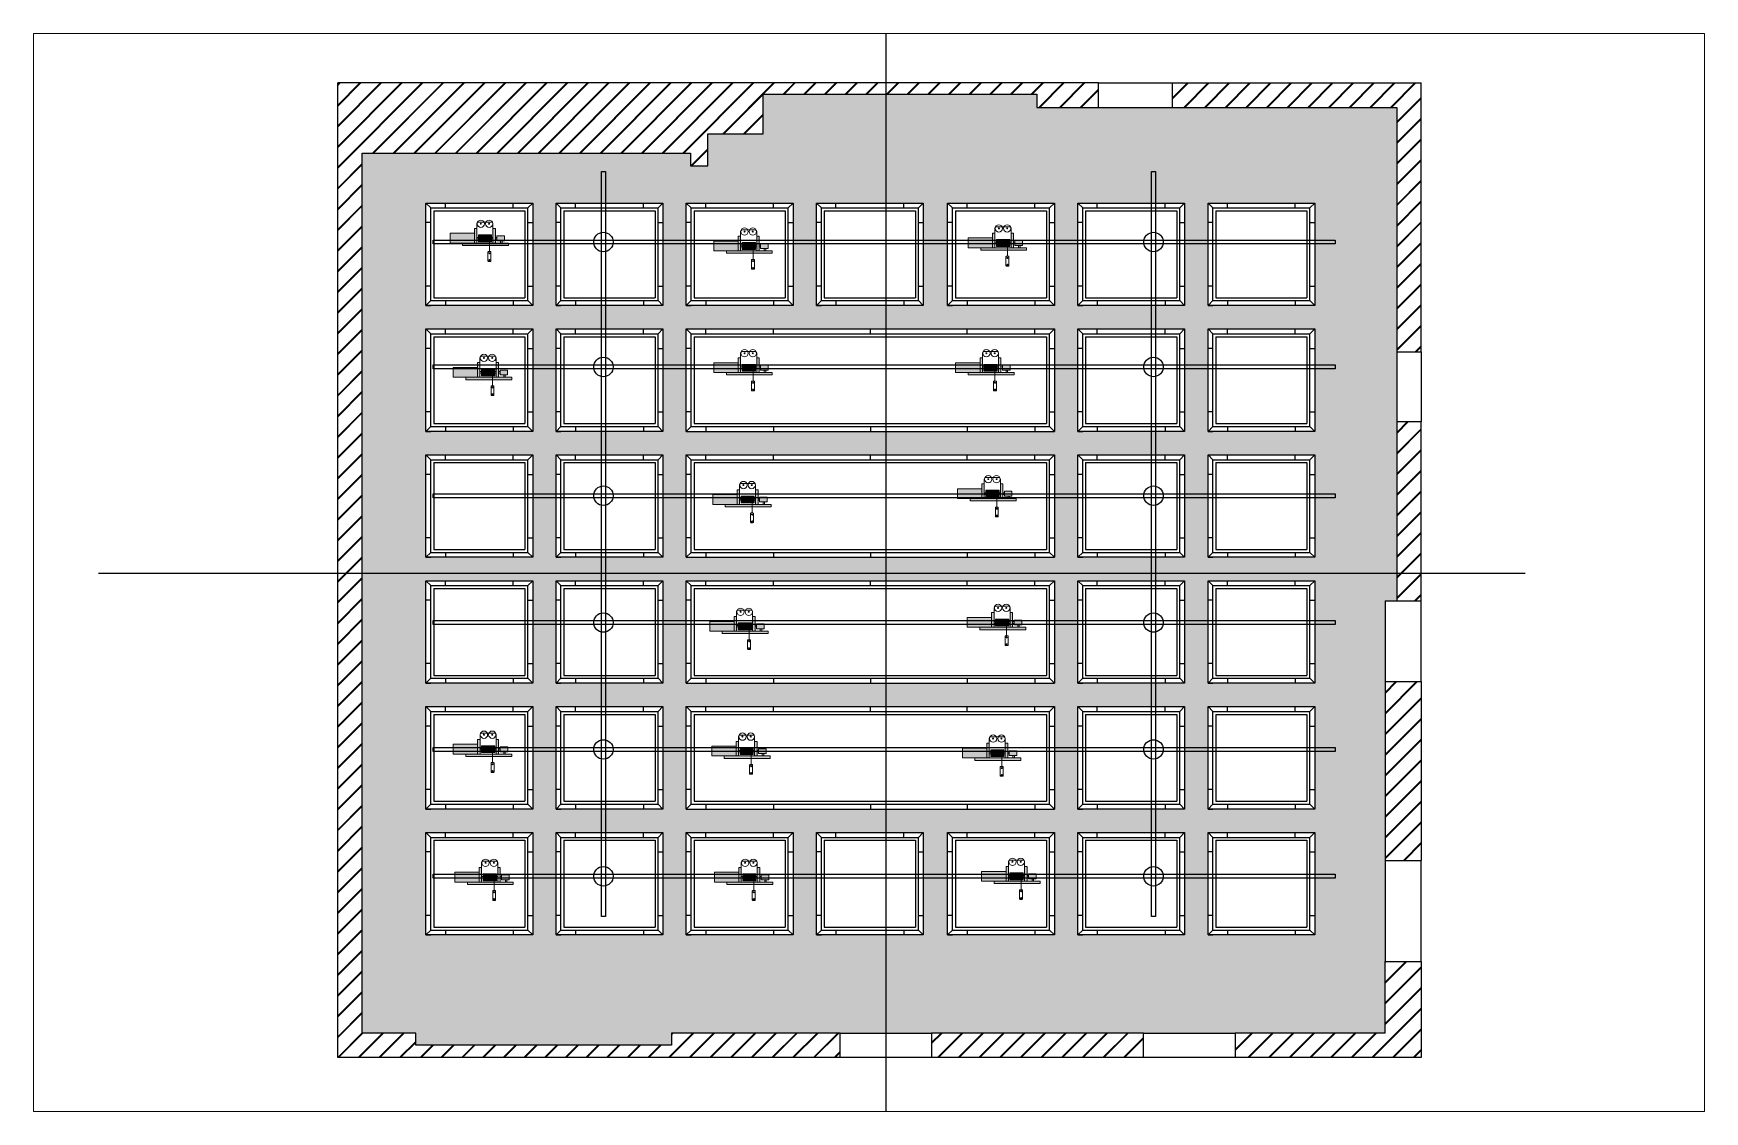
# Paper-space layout 'Колосники1' of a CAD drawing. Header units: millimetres. Extents: x -2 to 411, y -3 to 263.
# The model-space entities are those that its viewports show. They can reach past a viewport. Long polylines and large blocks are cut down to what shows.
import ezdxf

# ---------------------------------------------------------------- set-up
doc = ezdxf.new("R2010")
doc.units = ezdxf.units.MM
doc.linetypes.add('ACAD_ISO03W100', pattern=[30, 12, -18])
for name, color, linetype in [('Декорации', 10, 'Continuous'), ('Колосники', 7, 'Continuous'), ('Моторы', 7, 'Continuous'), ('Номера плунжеров', 7, 'Continuous'), ('Оси', 7, 'Continuous'), ('План планшет1', 7, 'Continuous'), ('Продольный разрез', 7, 'Continuous')]:
    doc.layers.add(name, color=color, linetype=linetype)
pattern_1 = [(45, (17218.26, 43263.6), (-212.132, 212.132), []), (45, (17228.26, 43263.6), (-212.132, 212.132), []), (45, (17238.26, 43263.6), (-212.132, 212.132), [])]

# ---------------------------------------------------------------- blocks, each defined once
blk = doc.blocks.new('Лебедка большого зала')
at = {"layer": 'Продольный разрез', "lineweight": 13, "true_color": 0x636466}
h = blk.add_hatch(color=251, dxfattribs=at)
h.dxf.hatch_style = 1
h.paths.add_polyline_path([(21138, 35398), (21088, 35398), (21088, 35298), (21088, 35098), (21138, 35098)])
h.paths.add_polyline_path([(21518, 35398), (21468, 35398), (21468, 35098), (21518, 35098)])
h.paths.add_polyline_path([(21788, 35098), (21518, 35098), (21468, 35098), (21138, 35098), (21088, 35098), (20846, 35098), (20846, 35048), (21788, 35048)])
h.paths.add_polyline_path([(21654, 35146), (21625, 35146), (21625, 35098), (21654, 35098)])
at = {"layer": 'Продольный разрез', "lineweight": 13, "true_color": 0xc7c8ca}
h = blk.add_hatch(color=9, dxfattribs=at)
h.dxf.hatch_style = 1
h.paths.add_polyline_path([(21088, 35298), (20588, 35298), (20588, 35098), (21088, 35098)])
h.paths.add_polyline_path([(21705, 35246), (21549, 35246), (21549, 35146), (21705, 35146)])
at = {"layer": 'Продольный разрез', "lineweight": 13}
h = blk.add_hatch(dxfattribs=at)
h.set_pattern_fill('GOST_WOOD', color=256, scale=5)
h.set_pattern_definition([(90, (-784.154, -3097.286), (30, -2e-15), [50, -10]), (90, (-774.154, -3107.286), (30, -2e-15), [30, -7.5, 15, -7.5]), (90, (-764.154, -3122.286), (30, -2e-15), [50, -10])])
h.paths.add_polyline_path([(21441, 35266), (21169, 35266), (21169, 35126), (21441, 35126)])
for p, q in [((21088, 35298), (21088, 35398)), ((21088, 35398), (21138, 35398)), ((21138, 35098), (21138, 35497)), ((21168, 35527), (21438, 35527)), ((21468, 35497), (21468, 35098)), ((21468, 35398), (21518, 35398)), ((21518, 35398), (21518, 35098)), ((20588, 35098), (20588, 35298)), ((20588, 35298), (21088, 35298)), ((21088, 35098), (20588, 35098)), ((20846, 35098), (20846, 35048)), ((20846, 35048), (21788, 35048)), ((21088, 35298), (21088, 35098)), ((21088, 35098), (21138, 35098)), ((21169, 35213), (21138, 35213)), ((21169, 35183), (21138, 35183)), ((21468, 35098), (21138, 35098)), ((21169, 35126), (21169, 35266)), ((21169, 35266), (21441, 35266)), ((21441, 35126), (21169, 35126)), ((21395, 35126), (21395, 34922)), ((21441, 35266), (21441, 35126)), ((21468, 35213), (21441, 35213)), ((21468, 35183), (21441, 35183)), ((21518, 35098), (21468, 35098)), ((21549, 35213), (21518, 35213)), ((21549, 35183), (21518, 35183)), ((21788, 35098), (21518, 35098)), ((21549, 35146), (21549, 35246)), ((21549, 35246), (21705, 35246)), ((21705, 35146), (21549, 35146)), ((21625, 35098), (21625, 35146)), ((21625, 35146), (21654, 35146)), ((21654, 35146), (21654, 35098)), ((21705, 35246), (21705, 35146)), ((21788, 35048), (21788, 35098)), ((21365, 34912), (21365, 34732)), ((21415, 34922), (21375, 34922)), ((21375, 34722), (21415, 34722)), ((21425, 34732), (21425, 34912))]:
    blk.add_line(p, q, dxfattribs=at)
for centre, radius in [((21219, 35494), 75), ((21219, 35494), 10), ((21389, 35494), 75), ((21389, 35494), 10), ((21395, 34889), 10.8), ((21395, 34748), 10.8)]:
    blk.add_circle(centre, radius, dxfattribs=at)
for centre, radius, start, end in [((21168, 35497), 30, 90, 180), ((21438, 35497), 30, 0, 90), ((21375, 34912), 10, 90, 180), ((21375, 34732), 10, 180, 270), ((21415, 34912), 10, 0, 90), ((21415, 34732), 10, 270, 0)]:
    blk.add_arc(centre, radius, start, end, dxfattribs=at)

msp = doc.modelspace()

# ---------------------------------------------------------------- hatches: boundary and pattern name
at = {"lineweight": 13, "transparency": 33554559}
h = msp.add_hatch(color=256, dxfattribs=at)
h.dxf.hatch_style = 1
h.paths.add_polyline_path([(50308.63, 65308.245), (50308.63, 64497.245), (49176.63, 64497.245), (49176.63, 63843.245), (48817.63, 63843.245), (48817.63, 64103.245), (42084.63, 64103.245), (42084.63, 46065.245), (43185.63, 46065.245), (43185.63, 45818.245), (48428.63, 45818.245), (48428.63, 46065.245), (63066.63, 46065.245), (63066.63, 54924.245), (63304.63, 54924.245), (63304.63, 65040.245), (55924.63, 65040.245), (55924.63, 65308.245)])
h.paths.add_polyline_path([(53593.944, 63078.245), (53593.944, 60978.245), (51403.944, 60978.245), (51403.944, 63078.245)], flags=16)
h.paths.add_polyline_path([(53493.944, 62978.245), (53493.944, 61078.245), (51503.944, 61078.245), (51503.944, 62978.245)], flags=0)
h.paths.add_polyline_path([(53433.944, 62918.245), (53433.944, 61138.245), (51563.944, 61138.245), (51563.944, 62918.245)], flags=0)
h.paths.add_polyline_path([(54093.944, 63078.245), (56283.944, 63078.245), (56283.944, 60978.245), (54093.944, 60978.245)], flags=16)
h.paths.add_polyline_path([(54193.944, 62978.245), (56183.944, 62978.245), (56183.944, 61078.245), (54193.944, 61078.245)], flags=0)
h.paths.add_polyline_path([(54253.944, 62918.245), (56123.944, 62918.245), (56123.944, 61138.245), (54253.944, 61138.245)], flags=0)
h.paths.add_polyline_path([(50923.944, 63078.245), (50923.944, 60978.245), (48733.944, 60978.245), (48733.944, 63078.245)], flags=16)
h.paths.add_polyline_path([(50823.944, 62978.245), (50823.944, 61078.245), (48833.944, 61078.245), (48833.944, 62978.245)], flags=0)
h.paths.add_polyline_path([(50763.944, 62918.245), (50763.944, 61138.245), (48893.944, 61138.245), (48893.944, 62918.245)], flags=0)
h.paths.add_polyline_path([(56283.944, 60498.245), (56283.944, 58398.245), (48733.944, 58398.245), (48733.944, 60498.245)], flags=16)
h.paths.add_polyline_path([(56183.944, 60398.245), (56183.944, 58498.245), (48833.944, 58498.245), (48833.944, 60398.245)], flags=0)
h.paths.add_polyline_path([(56123.944, 60338.245), (56123.944, 58558.245), (48893.944, 58558.245), (48893.944, 60338.245)], flags=0)
h.paths.add_polyline_path([(56763.944, 63078.245), (58953.944, 63078.245), (58953.944, 60978.245), (56763.944, 60978.245)], flags=16)
h.paths.add_polyline_path([(56863.944, 62978.245), (58853.944, 62978.245), (58853.944, 61078.245), (56863.944, 61078.245)], flags=0)
h.paths.add_polyline_path([(56923.944, 62918.245), (58793.944, 62918.245), (58793.944, 61138.245), (56923.944, 61138.245)], flags=0)
h.paths.add_polyline_path([(48253.944, 63078.245), (48253.944, 60978.245), (46063.944, 60978.245), (46063.944, 63078.245)], flags=16)
h.paths.add_polyline_path([(48153.944, 62978.245), (48153.944, 61078.245), (46163.944, 61078.245), (46163.944, 62978.245)], flags=0)
h.paths.add_polyline_path([(48093.944, 62918.245), (48093.944, 61138.245), (46223.944, 61138.245), (46223.944, 62918.245)], flags=0)
h.paths.add_polyline_path([(56763.944, 60498.245), (58953.944, 60498.245), (58953.944, 58398.245), (56763.944, 58398.245)], flags=16)
h.paths.add_polyline_path([(56863.944, 60398.245), (58853.944, 60398.245), (58853.944, 58498.245), (56863.944, 58498.245)], flags=0)
h.paths.add_polyline_path([(56923.944, 60338.245), (58793.944, 60338.245), (58793.944, 58558.245), (56923.944, 58558.245)], flags=0)
h.paths.add_polyline_path([(48253.944, 60498.245), (48253.944, 58398.245), (46063.944, 58398.245), (46063.944, 60498.245)], flags=16)
h.paths.add_polyline_path([(48153.944, 60398.245), (48153.944, 58498.245), (46163.944, 58498.245), (46163.944, 60398.245)], flags=0)
h.paths.add_polyline_path([(48093.944, 60338.245), (48093.944, 58558.245), (46223.944, 58558.245), (46223.944, 60338.245)], flags=0)
h.paths.add_polyline_path([(56283.944, 57918.245), (56283.944, 55818.245), (48733.944, 55818.245), (48733.944, 57918.245)], flags=16)
h.paths.add_polyline_path([(56183.944, 57818.245), (56183.944, 55918.245), (48833.944, 55918.245), (48833.944, 57818.245)], flags=0)
h.paths.add_polyline_path([(56123.944, 57758.245), (56123.944, 55978.245), (48893.944, 55978.245), (48893.944, 57758.245)], flags=0)
h.paths.add_polyline_path([(59433.944, 63078.245), (61623.944, 63078.245), (61623.944, 60978.245), (59433.944, 60978.245)], flags=16)
h.paths.add_polyline_path([(59533.944, 62978.245), (61523.944, 62978.245), (61523.944, 61078.245), (59533.944, 61078.245)], flags=0)
h.paths.add_polyline_path([(59593.944, 62918.245), (61463.944, 62918.245), (61463.944, 61138.245), (59593.944, 61138.245)], flags=0)
h.paths.add_polyline_path([(45583.944, 63078.245), (45583.944, 60978.245), (43393.944, 60978.245), (43393.944, 63078.245)], flags=16)
h.paths.add_polyline_path([(45483.944, 62978.245), (45483.944, 61078.245), (43493.944, 61078.245), (43493.944, 62978.245)], flags=0)
h.paths.add_polyline_path([(45423.944, 62918.245), (45423.944, 61138.245), (43553.944, 61138.245), (43553.944, 62918.245)], flags=0)
h.paths.add_polyline_path([(56763.944, 57918.245), (58953.944, 57918.245), (58953.944, 55818.245), (56763.944, 55818.245)], flags=16)
h.paths.add_polyline_path([(56863.944, 57818.245), (58853.944, 57818.245), (58853.944, 55918.245), (56863.944, 55918.245)], flags=0)
h.paths.add_polyline_path([(59433.944, 60498.245), (61623.944, 60498.245), (61623.944, 58398.245), (59433.944, 58398.245)], flags=16)
h.paths.add_polyline_path([(59533.944, 60398.245), (61523.944, 60398.245), (61523.944, 58498.245), (59533.944, 58498.245)], flags=0)
h.paths.add_polyline_path([(56923.944, 57758.245), (58793.944, 57758.245), (58793.944, 55978.245), (56923.944, 55978.245)], flags=0)
h.paths.add_polyline_path([(59593.944, 60338.245), (61463.944, 60338.245), (61463.944, 58558.245), (59593.944, 58558.245)], flags=0)
h.paths.add_polyline_path([(48253.944, 57918.245), (48253.944, 55818.245), (46063.944, 55818.245), (46063.944, 57918.245)], flags=16)
h.paths.add_polyline_path([(48153.944, 57818.245), (48153.944, 55918.245), (46163.944, 55918.245), (46163.944, 57818.245)], flags=0)
h.paths.add_polyline_path([(48093.944, 57758.245), (48093.944, 55978.245), (46223.944, 55978.245), (46223.944, 57758.245)], flags=0)
h.paths.add_polyline_path([(45583.944, 60498.245), (45583.944, 58398.245), (43393.944, 58398.245), (43393.944, 60498.245)], flags=16)
h.paths.add_polyline_path([(45483.944, 60398.245), (45483.944, 58498.245), (43493.944, 58498.245), (43493.944, 60398.245)], flags=0)
h.paths.add_polyline_path([(45423.944, 60338.245), (45423.944, 58558.245), (43553.944, 58558.245), (43553.944, 60338.245)], flags=0)
h.paths.add_polyline_path([(56283.944, 55338.245), (56283.944, 53238.245), (48733.944, 53238.245), (48733.944, 55338.245)], flags=16)
h.paths.add_polyline_path([(56183.944, 55238.245), (56183.944, 53338.245), (48833.944, 53338.245), (48833.944, 55238.245)], flags=0)
h.paths.add_polyline_path([(56123.944, 55178.245), (56123.944, 53398.245), (48893.944, 53398.245), (48893.944, 55178.245)], flags=0)
h.paths.add_polyline_path([(59433.944, 57918.245), (61623.944, 57918.245), (61623.944, 55818.245), (59433.944, 55818.245)], flags=16)
h.paths.add_polyline_path([(59533.944, 57818.245), (61523.944, 57818.245), (61523.944, 55918.245), (59533.944, 55918.245)], flags=0)
h.paths.add_polyline_path([(59593.944, 57758.245), (61463.944, 57758.245), (61463.944, 55978.245), (59593.944, 55978.245)], flags=0)
h.paths.add_polyline_path([(45583.944, 57918.245), (45583.944, 55818.245), (43393.944, 55818.245), (43393.944, 57918.245)], flags=16)
h.paths.add_polyline_path([(45483.944, 57818.245), (45483.944, 55918.245), (43493.944, 55918.245), (43493.944, 57818.245)], flags=0)
h.paths.add_polyline_path([(56763.944, 55338.245), (58953.944, 55338.245), (58953.944, 53238.245), (56763.944, 53238.245)], flags=16)
h.paths.add_polyline_path([(56863.944, 55238.245), (58853.944, 55238.245), (58853.944, 53338.245), (56863.944, 53338.245)], flags=0)
h.paths.add_polyline_path([(45423.944, 57758.245), (45423.944, 55978.245), (43553.944, 55978.245), (43553.944, 57758.245)], flags=0)
h.paths.add_polyline_path([(56923.944, 55178.245), (58793.944, 55178.245), (58793.944, 53398.245), (56923.944, 53398.245)], flags=0)
h.paths.add_polyline_path([(48253.944, 55338.245), (48253.944, 53238.245), (46063.944, 53238.245), (46063.944, 55338.245)], flags=16)
h.paths.add_polyline_path([(48153.944, 55238.245), (48153.944, 53338.245), (46163.944, 53338.245), (46163.944, 55238.245)], flags=0)
h.paths.add_polyline_path([(48093.944, 55178.245), (48093.944, 53398.245), (46223.944, 53398.245), (46223.944, 55178.245)], flags=0)
h.paths.add_polyline_path([(59433.944, 55338.245), (61623.944, 55338.245), (61623.944, 53238.245), (59433.944, 53238.245)], flags=16)
h.paths.add_polyline_path([(59533.944, 55238.245), (61523.944, 55238.245), (61523.944, 53338.245), (59533.944, 53338.245)], flags=0)
h.paths.add_polyline_path([(59593.944, 55178.245), (61463.944, 55178.245), (61463.944, 53398.245), (59593.944, 53398.245)], flags=0)
h.paths.add_polyline_path([(45583.944, 55338.245), (45583.944, 53238.245), (43393.944, 53238.245), (43393.944, 55338.245)], flags=16)
h.paths.add_polyline_path([(45483.944, 55238.245), (45483.944, 53338.245), (43493.944, 53338.245), (43493.944, 55238.245)], flags=0)
h.paths.add_polyline_path([(56283.944, 52758.245), (56283.944, 50658.245), (48733.944, 50658.245), (48733.944, 52758.245)], flags=16)
h.paths.add_polyline_path([(56183.944, 52658.245), (56183.944, 50758.245), (48833.944, 50758.245), (48833.944, 52658.245)], flags=0)
h.paths.add_polyline_path([(56123.944, 52598.245), (56123.944, 50818.245), (48893.944, 50818.245), (48893.944, 52598.245)], flags=0)
h.paths.add_polyline_path([(45423.944, 55178.245), (45423.944, 53398.245), (43553.944, 53398.245), (43553.944, 55178.245)], flags=0)
h.paths.add_polyline_path([(56763.944, 52758.245), (58953.944, 52758.245), (58953.944, 50658.245), (56763.944, 50658.245)], flags=16)
h.paths.add_polyline_path([(56863.944, 52658.245), (58853.944, 52658.245), (58853.944, 50758.245), (56863.944, 50758.245)], flags=0)
h.paths.add_polyline_path([(56923.944, 52598.245), (58793.944, 52598.245), (58793.944, 50818.245), (56923.944, 50818.245)], flags=0)
h.paths.add_polyline_path([(48253.944, 52758.245), (48253.944, 50658.245), (46063.944, 50658.245), (46063.944, 52758.245)], flags=16)
h.paths.add_polyline_path([(48153.944, 52658.245), (48153.944, 50758.245), (46163.944, 50758.245), (46163.944, 52658.245)], flags=0)
h.paths.add_polyline_path([(48093.944, 52598.245), (48093.944, 50818.245), (46223.944, 50818.245), (46223.944, 52598.245)], flags=0)
h.paths.add_polyline_path([(59433.944, 52758.245), (61623.944, 52758.245), (61623.944, 50658.245), (59433.944, 50658.245)], flags=16)
h.paths.add_polyline_path([(59533.944, 52658.245), (61523.944, 52658.245), (61523.944, 50758.245), (59533.944, 50758.245)], flags=0)
h.paths.add_polyline_path([(59593.944, 52598.245), (61463.944, 52598.245), (61463.944, 50818.245), (59593.944, 50818.245)], flags=0)
h.paths.add_polyline_path([(45583.944, 52758.245), (45583.944, 50658.245), (43393.944, 50658.245), (43393.944, 52758.245)], flags=16)
h.paths.add_polyline_path([(45483.944, 52658.245), (45483.944, 50758.245), (43493.944, 50758.245), (43493.944, 52658.245)], flags=0)
h.paths.add_polyline_path([(45423.944, 52598.245), (45423.944, 50818.245), (43553.944, 50818.245), (43553.944, 52598.245)], flags=0)
h.paths.add_polyline_path([(53593.944, 50178.245), (53593.944, 48078.245), (51403.944, 48078.245), (51403.944, 50178.245)], flags=16)
h.paths.add_polyline_path([(53493.944, 50078.245), (53493.944, 48178.245), (51503.944, 48178.245), (51503.944, 50078.245)], flags=0)
h.paths.add_polyline_path([(54093.944, 50178.245), (56283.944, 50178.245), (56283.944, 48078.245), (54093.944, 48078.245)], flags=16)
h.paths.add_polyline_path([(54193.944, 50078.245), (56183.944, 50078.245), (56183.944, 48178.245), (54193.944, 48178.245)], flags=0)
h.paths.add_polyline_path([(50923.944, 50178.245), (50923.944, 48078.245), (48733.944, 48078.245), (48733.944, 50178.245)], flags=16)
h.paths.add_polyline_path([(50823.944, 50078.245), (50823.944, 48178.245), (48833.944, 48178.245), (48833.944, 50078.245)], flags=0)
h.paths.add_polyline_path([(53433.944, 50018.245), (53433.944, 48238.245), (51563.944, 48238.245), (51563.944, 50018.245)], flags=0)
h.paths.add_polyline_path([(54253.944, 50018.245), (56123.944, 50018.245), (56123.944, 48238.245), (54253.944, 48238.245)], flags=0)
h.paths.add_polyline_path([(50763.944, 50018.245), (50763.944, 48238.245), (48893.944, 48238.245), (48893.944, 50018.245)], flags=0)
h.paths.add_polyline_path([(56763.944, 50178.245), (58953.944, 50178.245), (58953.944, 48078.245), (56763.944, 48078.245)], flags=16)
h.paths.add_polyline_path([(56863.944, 50078.245), (58853.944, 50078.245), (58853.944, 48178.245), (56863.944, 48178.245)], flags=0)
h.paths.add_polyline_path([(56923.944, 50018.245), (58793.944, 50018.245), (58793.944, 48238.245), (56923.944, 48238.245)], flags=0)
h.paths.add_polyline_path([(48253.944, 50178.245), (48253.944, 48078.245), (46063.944, 48078.245), (46063.944, 50178.245)], flags=16)
h.paths.add_polyline_path([(48153.944, 50078.245), (48153.944, 48178.245), (46163.944, 48178.245), (46163.944, 50078.245)], flags=0)
h.paths.add_polyline_path([(48093.944, 50018.245), (48093.944, 48238.245), (46223.944, 48238.245), (46223.944, 50018.245)], flags=0)
h.paths.add_polyline_path([(59433.944, 50178.245), (61623.944, 50178.245), (61623.944, 48078.245), (59433.944, 48078.245)], flags=16)
h.paths.add_polyline_path([(59533.944, 50078.245), (61523.944, 50078.245), (61523.944, 48178.245), (59533.944, 48178.245)], flags=0)
h.paths.add_polyline_path([(59593.944, 50018.245), (61463.944, 50018.245), (61463.944, 48238.245), (59593.944, 48238.245)], flags=0)
h.paths.add_polyline_path([(45583.944, 50178.245), (45583.944, 48078.245), (43393.944, 48078.245), (43393.944, 50178.245)], flags=16)
h.paths.add_polyline_path([(45483.944, 50078.245), (45483.944, 48178.245), (43493.944, 48178.245), (43493.944, 50078.245)], flags=0)
h.paths.add_polyline_path([(45423.944, 50018.245), (45423.944, 48238.245), (43553.944, 48238.245), (43553.944, 50018.245)], flags=0)
at = {"layer": 'План планшет1'}
h = msp.add_hatch(dxfattribs=at)
h.set_pattern_fill('JIS_RC_30', color=254, scale=10, style=0)
h.set_pattern_definition(pattern_1)
h.paths.add_polyline_path([(57184.63, 65540.245), (41584.63, 65540.245), (41584.63, 45565.245), (63804.63, 45565.245), (63804.63, 47536.245), (63066.63, 47536.245), (63066.63, 46065.245), (59990.63, 46065.245), (59990.63, 45565.245), (58113.63, 45565.245), (58113.63, 46065.245), (53765.63, 46065.245), (53765.63, 45565.245), (51886.63, 45565.245), (51886.63, 46065.245), (48428.63, 46065.245), (48428.63, 45818.245), (43185.63, 45818.245), (43185.63, 46065.245), (42084.63, 46065.245), (42084.63, 64103.245), (48817.63, 64103.245), (48817.63, 63843.245), (49176.63, 63843.245), (49176.63, 64497.245), (50308.63, 64497.245), (50308.63, 65308.245), (55924.63, 65308.245), (55924.63, 65040.245), (57184.63, 65040.245)])
h = msp.add_hatch(dxfattribs=at)
h.set_pattern_fill('JIS_RC_30', color=254, scale=10, style=0)
h.set_pattern_definition(pattern_1)
h.paths.add_polyline_path([(58696.63, 65540.245), (58696.63, 65040.245), (63304.63, 65040.245), (63304.63, 60029.245), (63804.63, 60029.245), (63804.63, 65540.245)])
h = msp.add_hatch(dxfattribs=at)
h.set_pattern_fill('JIS_RC_30', color=254, scale=10, style=0)
h.set_pattern_definition(pattern_1)
h.paths.add_polyline_path([(63804.63, 54924.245), (63804.63, 58594.245), (63304.63, 58594.245), (63304.63, 54924.245)])
h = msp.add_hatch(dxfattribs=at)
h.set_pattern_fill('JIS_RC_30', color=254, scale=10, style=0)
h.set_pattern_definition(pattern_1)
h.paths.add_polyline_path([(63066.63, 53270.245), (63804.63, 53270.245), (63804.63, 49605.245), (63066.63, 49605.245)])

# ---------------------------------------------------------------- linework, layer by layer
at = {"lineweight": 20}
msp.add_lwpolyline([(48817.63, 63843.245), (48817.63, 64103.245), (42084.63, 64103.245), (42084.63, 46065.245), (43185.63, 46065.245), (43185.63, 45818.245), (48428.63, 45818.245), (48428.63, 46065.245), (63066.63, 46065.245), (63066.63, 54924.245), (63304.63, 54924.245), (63304.63, 65040.245), (55924.63, 65040.245), (55924.63, 65308.245), (50308.63, 65308.245), (50308.63, 64497.245), (49176.63, 64497.245), (49176.63, 63843.245), (48817.63, 63843.245)], dxfattribs=at)
at = {"layer": 'Колосники'}
for p, q in [((43393.944, 60978.245), (43393.944, 63078.245)), ((43393.944, 63078.245), (45583.944, 63078.245)), ((43493.944, 62978.245), (43393.944, 63078.245)), ((43793.944, 62978.245), (43793.944, 63078.245)), ((45183.944, 62978.245), (45183.944, 63078.245)), ((45483.944, 62978.245), (45583.944, 63078.245)), ((45583.944, 63078.245), (45583.944, 60978.245)), ((46063.944, 60978.245), (46063.944, 63078.245)), ((46063.944, 63078.245), (48253.944, 63078.245)), ((46163.944, 62978.245), (46063.944, 63078.245)), ((46463.944, 62978.245), (46463.944, 63078.245)), ((47853.944, 62978.245), (47853.944, 63078.245)), ((48153.944, 62978.245), (48253.944, 63078.245)), ((48253.944, 63078.245), (48253.944, 60978.245)), ((48733.944, 60978.245), (48733.944, 63078.245)), ((48733.944, 63078.245), (50923.944, 63078.245)), ((48833.944, 62978.245), (48733.944, 63078.245)), ((49133.944, 62978.245), (49133.944, 63078.245)), ((50523.944, 62978.245), (50523.944, 63078.245)), ((50823.944, 62978.245), (50923.944, 63078.245)), ((50923.944, 63078.245), (50923.944, 60978.245)), ((51403.944, 60978.245), (51403.944, 63078.245)), ((51403.944, 63078.245), (53593.944, 63078.245)), ((51503.944, 62978.245), (51403.944, 63078.245)), ((51803.944, 62978.245), (51803.944, 63078.245)), ((53193.944, 62978.245), (53193.944, 63078.245)), ((53493.944, 62978.245), (53593.944, 63078.245)), ((53593.944, 63078.245), (53593.944, 60978.245)), ((54093.944, 60978.245), (54093.944, 63078.245)), ((54093.944, 63078.245), (56283.944, 63078.245)), ((54193.944, 62978.245), (54093.944, 63078.245)), ((54493.944, 62978.245), (54493.944, 63078.245)), ((55883.944, 62978.245), (55883.944, 63078.245)), ((56183.944, 62978.245), (56283.944, 63078.245)), ((56283.944, 63078.245), (56283.944, 60978.245)), ((56763.944, 60978.245), (56763.944, 63078.245)), ((56763.944, 63078.245), (58953.944, 63078.245)), ((56863.944, 62978.245), (56763.944, 63078.245)), ((57163.944, 62978.245), (57163.944, 63078.245)), ((58553.944, 62978.245), (58553.944, 63078.245)), ((58853.944, 62978.245), (58953.944, 63078.245)), ((58953.944, 63078.245), (58953.944, 60978.245)), ((59433.944, 60978.245), (59433.944, 63078.245)), ((59433.944, 63078.245), (61623.944, 63078.245)), ((59533.944, 62978.245), (59433.944, 63078.245)), ((59833.944, 62978.245), (59833.944, 63078.245)), ((61223.944, 62978.245), (61223.944, 63078.245)), ((61523.944, 62978.245), (61623.944, 63078.245)), ((61623.944, 63078.245), (61623.944, 60978.245)), ((43493.944, 61078.245), (43493.944, 62978.245)), ((43493.944, 62978.245), (45483.944, 62978.245)), ((43553.944, 62918.245), (43553.944, 61138.245)), ((43553.944, 62918.245), (45423.944, 62918.245)), ((45423.944, 62918.245), (45423.944, 61138.245)), ((45483.944, 61078.245), (45483.944, 62978.245)), ((46163.944, 61078.245), (46163.944, 62978.245)), ((46163.944, 62978.245), (48153.944, 62978.245)), ((46223.944, 62918.245), (46223.944, 61138.245)), ((46223.944, 62918.245), (48093.944, 62918.245)), ((48093.944, 62918.245), (48093.944, 61138.245)), ((48153.944, 61078.245), (48153.944, 62978.245)), ((48833.944, 61078.245), (48833.944, 62978.245)), ((48833.944, 62978.245), (50823.944, 62978.245)), ((48893.944, 62918.245), (48893.944, 61138.245)), ((48893.944, 62918.245), (50763.944, 62918.245)), ((50763.944, 62918.245), (50763.944, 61138.245)), ((50823.944, 61078.245), (50823.944, 62978.245)), ((51503.944, 61078.245), (51503.944, 62978.245)), ((51503.944, 62978.245), (53493.944, 62978.245)), ((51563.944, 62918.245), (51563.944, 61138.245)), ((51563.944, 62918.245), (53433.944, 62918.245)), ((53433.944, 62918.245), (53433.944, 61138.245)), ((53493.944, 61078.245), (53493.944, 62978.245)), ((54193.944, 61078.245), (54193.944, 62978.245)), ((54193.944, 62978.245), (56183.944, 62978.245)), ((54253.944, 62918.245), (54253.944, 61138.245)), ((54253.944, 62918.245), (56123.944, 62918.245)), ((56123.944, 62918.245), (56123.944, 61138.245)), ((56183.944, 61078.245), (56183.944, 62978.245)), ((56863.944, 61078.245), (56863.944, 62978.245)), ((56863.944, 62978.245), (58853.944, 62978.245)), ((56923.944, 62918.245), (56923.944, 61138.245)), ((56923.944, 62918.245), (58793.944, 62918.245)), ((58793.944, 62918.245), (58793.944, 61138.245)), ((58853.944, 61078.245), (58853.944, 62978.245)), ((59533.944, 61078.245), (59533.944, 62978.245)), ((59533.944, 62978.245), (61523.944, 62978.245)), ((59593.944, 62918.245), (59593.944, 61138.245)), ((59593.944, 62918.245), (61463.944, 62918.245)), ((61463.944, 62918.245), (61463.944, 61138.245)), ((61523.944, 61078.245), (61523.944, 62978.245)), ((43493.944, 62678.245), (43393.944, 62678.245)), ((45483.944, 62678.245), (45583.944, 62678.245)), ((46163.944, 62678.245), (46063.944, 62678.245)), ((48153.944, 62678.245), (48253.944, 62678.245)), ((48833.944, 62678.245), (48733.944, 62678.245)), ((50823.944, 62678.245), (50923.944, 62678.245)), ((51503.944, 62678.245), (51403.944, 62678.245)), ((53493.944, 62678.245), (53593.944, 62678.245)), ((54193.944, 62678.245), (54093.944, 62678.245)), ((56183.944, 62678.245), (56283.944, 62678.245)), ((56863.944, 62678.245), (56763.944, 62678.245)), ((58853.944, 62678.245), (58953.944, 62678.245)), ((59533.944, 62678.245), (59433.944, 62678.245)), ((61523.944, 62678.245), (61623.944, 62678.245)), ((43493.944, 61378.245), (43393.944, 61378.245)), ((45483.944, 61378.245), (45583.944, 61378.245)), ((46163.944, 61378.245), (46063.944, 61378.245)), ((48153.944, 61378.245), (48253.944, 61378.245)), ((48833.944, 61378.245), (48733.944, 61378.245)), ((50823.944, 61378.245), (50923.944, 61378.245)), ((51503.944, 61378.245), (51403.944, 61378.245)), ((53493.944, 61378.245), (53593.944, 61378.245)), ((54193.944, 61378.245), (54093.944, 61378.245)), ((56183.944, 61378.245), (56283.944, 61378.245)), ((56863.944, 61378.245), (56763.944, 61378.245)), ((58853.944, 61378.245), (58953.944, 61378.245)), ((59533.944, 61378.245), (59433.944, 61378.245)), ((61523.944, 61378.245), (61623.944, 61378.245)), ((43493.944, 61078.245), (43393.944, 60978.245)), ((43493.944, 61078.245), (45483.944, 61078.245)), ((43553.944, 61138.245), (45423.944, 61138.245)), ((43793.944, 61078.245), (43793.944, 60978.245)), ((45183.944, 61078.245), (45183.944, 60978.245)), ((45583.944, 60978.245), (45483.944, 61078.245)), ((46163.944, 61078.245), (46063.944, 60978.245)), ((46163.944, 61078.245), (48153.944, 61078.245)), ((46223.944, 61138.245), (48093.944, 61138.245)), ((46463.944, 61078.245), (46463.944, 60978.245)), ((47853.944, 61078.245), (47853.944, 60978.245)), ((48253.944, 60978.245), (48153.944, 61078.245)), ((48833.944, 61078.245), (48733.944, 60978.245)), ((48833.944, 61078.245), (50823.944, 61078.245)), ((48893.944, 61138.245), (50763.944, 61138.245)), ((49133.944, 61078.245), (49133.944, 60978.245)), ((50523.944, 61078.245), (50523.944, 60978.245)), ((50923.944, 60978.245), (50823.944, 61078.245)), ((51503.944, 61078.245), (51403.944, 60978.245)), ((51503.944, 61078.245), (53493.944, 61078.245)), ((51563.944, 61138.245), (53433.944, 61138.245)), ((51803.944, 61078.245), (51803.944, 60978.245)), ((53193.944, 61078.245), (53193.944, 60978.245)), ((53593.944, 60978.245), (53493.944, 61078.245)), ((54193.944, 61078.245), (54093.944, 60978.245)), ((54193.944, 61078.245), (56183.944, 61078.245)), ((54253.944, 61138.245), (56123.944, 61138.245)), ((54493.944, 61078.245), (54493.944, 60978.245)), ((55883.944, 61078.245), (55883.944, 60978.245)), ((56283.944, 60978.245), (56183.944, 61078.245)), ((56863.944, 61078.245), (56763.944, 60978.245)), ((56863.944, 61078.245), (58853.944, 61078.245)), ((56923.944, 61138.245), (58793.944, 61138.245)), ((57163.944, 61078.245), (57163.944, 60978.245)), ((58553.944, 61078.245), (58553.944, 60978.245)), ((58953.944, 60978.245), (58853.944, 61078.245)), ((59533.944, 61078.245), (59433.944, 60978.245)), ((59533.944, 61078.245), (61523.944, 61078.245)), ((59593.944, 61138.245), (61463.944, 61138.245)), ((59833.944, 61078.245), (59833.944, 60978.245)), ((61223.944, 61078.245), (61223.944, 60978.245)), ((61623.944, 60978.245), (61523.944, 61078.245)), ((45583.944, 60978.245), (43393.944, 60978.245)), ((43393.944, 60978.245), (43493.944, 60978.245)), ((48253.944, 60978.245), (46063.944, 60978.245)), ((46063.944, 60978.245), (46163.944, 60978.245)), ((50923.944, 60978.245), (48733.944, 60978.245)), ((48733.944, 60978.245), (48833.944, 60978.245)), ((53593.944, 60978.245), (51403.944, 60978.245)), ((51403.944, 60978.245), (51503.944, 60978.245)), ((56283.944, 60978.245), (54093.944, 60978.245)), ((54093.944, 60978.245), (54193.944, 60978.245)), ((58953.944, 60978.245), (56763.944, 60978.245)), ((56763.944, 60978.245), (56863.944, 60978.245)), ((61623.944, 60978.245), (59433.944, 60978.245)), ((59433.944, 60978.245), (59533.944, 60978.245)), ((43393.944, 58398.245), (43393.944, 60498.245)), ((43393.944, 60498.245), (45583.944, 60498.245)), ((43493.944, 60398.245), (43393.944, 60498.245)), ((43493.944, 58498.245), (43493.944, 60398.245)), ((43493.944, 60398.245), (45483.944, 60398.245)), ((43553.944, 60338.245), (43553.944, 58558.245)), ((43553.944, 60338.245), (45423.944, 60338.245)), ((43793.944, 60398.245), (43793.944, 60498.245)), ((45183.944, 60398.245), (45183.944, 60498.245)), ((45423.944, 60338.245), (45423.944, 58558.245)), ((45483.944, 60398.245), (45583.944, 60498.245)), ((45483.944, 58498.245), (45483.944, 60398.245)), ((45583.944, 60498.245), (45583.944, 58398.245)), ((46063.944, 58398.245), (46063.944, 60498.245)), ((46063.944, 60498.245), (48253.944, 60498.245)), ((46163.944, 60398.245), (46063.944, 60498.245)), ((46163.944, 58498.245), (46163.944, 60398.245)), ((46163.944, 60398.245), (48153.944, 60398.245)), ((46223.944, 60338.245), (46223.944, 58558.245)), ((46223.944, 60338.245), (48093.944, 60338.245)), ((46463.944, 60398.245), (46463.944, 60498.245)), ((47853.944, 60398.245), (47853.944, 60498.245)), ((48093.944, 60338.245), (48093.944, 58558.245)), ((48153.944, 60398.245), (48253.944, 60498.245)), ((48153.944, 58498.245), (48153.944, 60398.245)), ((48253.944, 60498.245), (48253.944, 58398.245)), ((48733.944, 58398.245), (48733.944, 60498.245)), ((48733.944, 60498.245), (56283.944, 60498.245)), ((48833.944, 60398.245), (48733.944, 60498.245)), ((48833.944, 58498.245), (48833.944, 60398.245)), ((48833.944, 60398.245), (56183.944, 60398.245)), ((48893.944, 60338.245), (48893.944, 58558.245)), ((48893.944, 60338.245), (56123.944, 60338.245)), ((49133.944, 60398.245), (49133.944, 60498.245)), ((50523.944, 60398.245), (50523.944, 60498.245)), ((52508.944, 60398.245), (52508.944, 60498.245)), ((54493.944, 60398.245), (54493.944, 60498.245)), ((55883.944, 60398.245), (55883.944, 60498.245)), ((56123.944, 60338.245), (56123.944, 58558.245)), ((56183.944, 60398.245), (56283.944, 60498.245)), ((56183.944, 58498.245), (56183.944, 60398.245)), ((56283.944, 60498.245), (56283.944, 58398.245)), ((56763.944, 58398.245), (56763.944, 60498.245)), ((56763.944, 60498.245), (58953.944, 60498.245)), ((56863.944, 60398.245), (56763.944, 60498.245)), ((56863.944, 58498.245), (56863.944, 60398.245)), ((56863.944, 60398.245), (58853.944, 60398.245)), ((56923.944, 60338.245), (56923.944, 58558.245)), ((56923.944, 60338.245), (58793.944, 60338.245)), ((57163.944, 60398.245), (57163.944, 60498.245)), ((58553.944, 60398.245), (58553.944, 60498.245)), ((58793.944, 60338.245), (58793.944, 58558.245)), ((58853.944, 60398.245), (58953.944, 60498.245)), ((58853.944, 58498.245), (58853.944, 60398.245)), ((58953.944, 60498.245), (58953.944, 58398.245)), ((59433.944, 58398.245), (59433.944, 60498.245)), ((59433.944, 60498.245), (61623.944, 60498.245)), ((59533.944, 60398.245), (59433.944, 60498.245)), ((59533.944, 58498.245), (59533.944, 60398.245)), ((59533.944, 60398.245), (61523.944, 60398.245)), ((59593.944, 60338.245), (59593.944, 58558.245)), ((59593.944, 60338.245), (61463.944, 60338.245)), ((59833.944, 60398.245), (59833.944, 60498.245)), ((61223.944, 60398.245), (61223.944, 60498.245)), ((61463.944, 60338.245), (61463.944, 58558.245)), ((61523.944, 60398.245), (61623.944, 60498.245)), ((61523.944, 58498.245), (61523.944, 60398.245)), ((61623.944, 60498.245), (61623.944, 58398.245)), ((43493.944, 60098.245), (43393.944, 60098.245)), ((45483.944, 60098.245), (45583.944, 60098.245)), ((46163.944, 60098.245), (46063.944, 60098.245)), ((48153.944, 60098.245), (48253.944, 60098.245)), ((48833.944, 60098.245), (48733.944, 60098.245)), ((56183.944, 60098.245), (56283.944, 60098.245)), ((56863.944, 60098.245), (56763.944, 60098.245)), ((58853.944, 60098.245), (58953.944, 60098.245)), ((59533.944, 60098.245), (59433.944, 60098.245)), ((61523.944, 60098.245), (61623.944, 60098.245)), ((43493.944, 58798.245), (43393.944, 58798.245)), ((45483.944, 58798.245), (45583.944, 58798.245)), ((46163.944, 58798.245), (46063.944, 58798.245)), ((48153.944, 58798.245), (48253.944, 58798.245)), ((48833.944, 58798.245), (48733.944, 58798.245)), ((56183.944, 58798.245), (56283.944, 58798.245)), ((56863.944, 58798.245), (56763.944, 58798.245)), ((58853.944, 58798.245), (58953.944, 58798.245)), ((59533.944, 58798.245), (59433.944, 58798.245)), ((61523.944, 58798.245), (61623.944, 58798.245)), ((43493.944, 58498.245), (43393.944, 58398.245)), ((45583.944, 58398.245), (43393.944, 58398.245)), ((43393.944, 58398.245), (43493.944, 58398.245)), ((43493.944, 58498.245), (45483.944, 58498.245)), ((43553.944, 58558.245), (45423.944, 58558.245)), ((43793.944, 58498.245), (43793.944, 58398.245)), ((45183.944, 58498.245), (45183.944, 58398.245)), ((45583.944, 58398.245), (45483.944, 58498.245)), ((46163.944, 58498.245), (46063.944, 58398.245)), ((48253.944, 58398.245), (46063.944, 58398.245)), ((46063.944, 58398.245), (46163.944, 58398.245)), ((46163.944, 58498.245), (48153.944, 58498.245)), ((46223.944, 58558.245), (48093.944, 58558.245)), ((46463.944, 58498.245), (46463.944, 58398.245)), ((47853.944, 58498.245), (47853.944, 58398.245)), ((48253.944, 58398.245), (48153.944, 58498.245)), ((48833.944, 58498.245), (48733.944, 58398.245)), ((48733.944, 58398.245), (56283.944, 58398.245)), ((48833.944, 58498.245), (56183.944, 58498.245)), ((48893.944, 58558.245), (56123.944, 58558.245)), ((49133.944, 58498.245), (49133.944, 58398.245)), ((50523.944, 58498.245), (50523.944, 58398.245)), ((52508.944, 58498.245), (52508.944, 58398.245)), ((54493.944, 58498.245), (54493.944, 58398.245)), ((55883.944, 58498.245), (55883.944, 58398.245)), ((56283.944, 58398.245), (56183.944, 58498.245)), ((56863.944, 58498.245), (56763.944, 58398.245)), ((58953.944, 58398.245), (56763.944, 58398.245)), ((56763.944, 58398.245), (56863.944, 58398.245)), ((56863.944, 58498.245), (58853.944, 58498.245)), ((56923.944, 58558.245), (58793.944, 58558.245)), ((57163.944, 58498.245), (57163.944, 58398.245)), ((58553.944, 58498.245), (58553.944, 58398.245)), ((58953.944, 58398.245), (58853.944, 58498.245)), ((59533.944, 58498.245), (59433.944, 58398.245)), ((61623.944, 58398.245), (59433.944, 58398.245)), ((59433.944, 58398.245), (59533.944, 58398.245)), ((59533.944, 58498.245), (61523.944, 58498.245)), ((59593.944, 58558.245), (61463.944, 58558.245)), ((59833.944, 58498.245), (59833.944, 58398.245)), ((61223.944, 58498.245), (61223.944, 58398.245)), ((61623.944, 58398.245), (61523.944, 58498.245)), ((43393.944, 55818.245), (43393.944, 57918.245)), ((43393.944, 57918.245), (45583.944, 57918.245)), ((43493.944, 57818.245), (43393.944, 57918.245)), ((43493.944, 55918.245), (43493.944, 57818.245)), ((43493.944, 57818.245), (45483.944, 57818.245)), ((43553.944, 57758.245), (43553.944, 55978.245)), ((43553.944, 57758.245), (45423.944, 57758.245)), ((43793.944, 57818.245), (43793.944, 57918.245)), ((45183.944, 57818.245), (45183.944, 57918.245)), ((45423.944, 57758.245), (45423.944, 55978.245)), ((45483.944, 57818.245), (45583.944, 57918.245)), ((45483.944, 55918.245), (45483.944, 57818.245)), ((45583.944, 57918.245), (45583.944, 55818.245)), ((46063.944, 55818.245), (46063.944, 57918.245)), ((46063.944, 57918.245), (48253.944, 57918.245)), ((46163.944, 57818.245), (46063.944, 57918.245)), ((46163.944, 55918.245), (46163.944, 57818.245)), ((46163.944, 57818.245), (48153.944, 57818.245)), ((46223.944, 57758.245), (46223.944, 55978.245)), ((46223.944, 57758.245), (48093.944, 57758.245)), ((46463.944, 57818.245), (46463.944, 57918.245)), ((47853.944, 57818.245), (47853.944, 57918.245)), ((48093.944, 57758.245), (48093.944, 55978.245)), ((48153.944, 57818.245), (48253.944, 57918.245)), ((48153.944, 55918.245), (48153.944, 57818.245)), ((48253.944, 57918.245), (48253.944, 55818.245)), ((48733.944, 55818.245), (48733.944, 57918.245)), ((48733.944, 57918.245), (56283.944, 57918.245)), ((48833.944, 57818.245), (48733.944, 57918.245)), ((48833.944, 55918.245), (48833.944, 57818.245)), ((48833.944, 57818.245), (56183.944, 57818.245)), ((48893.944, 57758.245), (48893.944, 55978.245)), ((48893.944, 57758.245), (56123.944, 57758.245)), ((49133.944, 57818.245), (49133.944, 57918.245)), ((50523.944, 57818.245), (50523.944, 57918.245)), ((52508.944, 57818.245), (52508.944, 57918.245)), ((54493.944, 57818.245), (54493.944, 57918.245)), ((55883.944, 57818.245), (55883.944, 57918.245)), ((56123.944, 57758.245), (56123.944, 55978.245)), ((56183.944, 57818.245), (56283.944, 57918.245)), ((56183.944, 55918.245), (56183.944, 57818.245)), ((56283.944, 57918.245), (56283.944, 55818.245)), ((56763.944, 55818.245), (56763.944, 57918.245)), ((56763.944, 57918.245), (58953.944, 57918.245)), ((56863.944, 57818.245), (56763.944, 57918.245)), ((56863.944, 55918.245), (56863.944, 57818.245)), ((56863.944, 57818.245), (58853.944, 57818.245)), ((56923.944, 57758.245), (56923.944, 55978.245)), ((56923.944, 57758.245), (58793.944, 57758.245)), ((57163.944, 57818.245), (57163.944, 57918.245)), ((58553.944, 57818.245), (58553.944, 57918.245)), ((58793.944, 57758.245), (58793.944, 55978.245)), ((58853.944, 57818.245), (58953.944, 57918.245)), ((58853.944, 55918.245), (58853.944, 57818.245)), ((58953.944, 57918.245), (58953.944, 55818.245)), ((59433.944, 55818.245), (59433.944, 57918.245)), ((59433.944, 57918.245), (61623.944, 57918.245)), ((59533.944, 57818.245), (59433.944, 57918.245)), ((59533.944, 55918.245), (59533.944, 57818.245)), ((59533.944, 57818.245), (61523.944, 57818.245)), ((59593.944, 57758.245), (59593.944, 55978.245)), ((59593.944, 57758.245), (61463.944, 57758.245)), ((59833.944, 57818.245), (59833.944, 57918.245)), ((61223.944, 57818.245), (61223.944, 57918.245)), ((61463.944, 57758.245), (61463.944, 55978.245)), ((61523.944, 57818.245), (61623.944, 57918.245)), ((61523.944, 55918.245), (61523.944, 57818.245)), ((61623.944, 57918.245), (61623.944, 55818.245)), ((43493.944, 57518.245), (43393.944, 57518.245)), ((45483.944, 57518.245), (45583.944, 57518.245)), ((46163.944, 57518.245), (46063.944, 57518.245)), ((48153.944, 57518.245), (48253.944, 57518.245)), ((48833.944, 57518.245), (48733.944, 57518.245)), ((56183.944, 57518.245), (56283.944, 57518.245)), ((56863.944, 57518.245), (56763.944, 57518.245)), ((58853.944, 57518.245), (58953.944, 57518.245)), ((59533.944, 57518.245), (59433.944, 57518.245)), ((61523.944, 57518.245), (61623.944, 57518.245)), ((43493.944, 56218.245), (43393.944, 56218.245)), ((45483.944, 56218.245), (45583.944, 56218.245)), ((46163.944, 56218.245), (46063.944, 56218.245)), ((48153.944, 56218.245), (48253.944, 56218.245)), ((48833.944, 56218.245), (48733.944, 56218.245)), ((56183.944, 56218.245), (56283.944, 56218.245)), ((56863.944, 56218.245), (56763.944, 56218.245)), ((58853.944, 56218.245), (58953.944, 56218.245)), ((59533.944, 56218.245), (59433.944, 56218.245)), ((61523.944, 56218.245), (61623.944, 56218.245)), ((43493.944, 55918.245), (43393.944, 55818.245)), ((43493.944, 55918.245), (45483.944, 55918.245)), ((43553.944, 55978.245), (45423.944, 55978.245)), ((43793.944, 55918.245), (43793.944, 55818.245)), ((45183.944, 55918.245), (45183.944, 55818.245)), ((45583.944, 55818.245), (45483.944, 55918.245)), ((46163.944, 55918.245), (46063.944, 55818.245)), ((46163.944, 55918.245), (48153.944, 55918.245)), ((46223.944, 55978.245), (48093.944, 55978.245)), ((46463.944, 55918.245), (46463.944, 55818.245)), ((47853.944, 55918.245), (47853.944, 55818.245)), ((48253.944, 55818.245), (48153.944, 55918.245)), ((48833.944, 55918.245), (48733.944, 55818.245)), ((48833.944, 55918.245), (56183.944, 55918.245)), ((48893.944, 55978.245), (56123.944, 55978.245)), ((49133.944, 55918.245), (49133.944, 55818.245)), ((50523.944, 55918.245), (50523.944, 55818.245)), ((52508.944, 55918.245), (52508.944, 55818.245)), ((54493.944, 55918.245), (54493.944, 55818.245)), ((55883.944, 55918.245), (55883.944, 55818.245)), ((56283.944, 55818.245), (56183.944, 55918.245)), ((56863.944, 55918.245), (56763.944, 55818.245)), ((56863.944, 55918.245), (58853.944, 55918.245)), ((56923.944, 55978.245), (58793.944, 55978.245)), ((57163.944, 55918.245), (57163.944, 55818.245)), ((58553.944, 55918.245), (58553.944, 55818.245)), ((58953.944, 55818.245), (58853.944, 55918.245)), ((59533.944, 55918.245), (59433.944, 55818.245)), ((59533.944, 55918.245), (61523.944, 55918.245)), ((59593.944, 55978.245), (61463.944, 55978.245)), ((59833.944, 55918.245), (59833.944, 55818.245)), ((61223.944, 55918.245), (61223.944, 55818.245)), ((61623.944, 55818.245), (61523.944, 55918.245)), ((45583.944, 55818.245), (43393.944, 55818.245)), ((43393.944, 55818.245), (43493.944, 55818.245)), ((48253.944, 55818.245), (46063.944, 55818.245)), ((46063.944, 55818.245), (46163.944, 55818.245)), ((48733.944, 55818.245), (56283.944, 55818.245)), ((58953.944, 55818.245), (56763.944, 55818.245)), ((56763.944, 55818.245), (56863.944, 55818.245)), ((61623.944, 55818.245), (59433.944, 55818.245)), ((59433.944, 55818.245), (59533.944, 55818.245)), ((43393.944, 53238.245), (43393.944, 55338.245)), ((43393.944, 55338.245), (45583.944, 55338.245)), ((43493.944, 55238.245), (43393.944, 55338.245)), ((43493.944, 53338.245), (43493.944, 55238.245)), ((43493.944, 55238.245), (45483.944, 55238.245)), ((43793.944, 55238.245), (43793.944, 55338.245)), ((45183.944, 55238.245), (45183.944, 55338.245)), ((45483.944, 55238.245), (45583.944, 55338.245)), ((45483.944, 53338.245), (45483.944, 55238.245)), ((45583.944, 55338.245), (45583.944, 53238.245)), ((46063.944, 53238.245), (46063.944, 55338.245)), ((46063.944, 55338.245), (48253.944, 55338.245)), ((46163.944, 55238.245), (46063.944, 55338.245)), ((46163.944, 53338.245), (46163.944, 55238.245)), ((46163.944, 55238.245), (48153.944, 55238.245)), ((46463.944, 55238.245), (46463.944, 55338.245)), ((47853.944, 55238.245), (47853.944, 55338.245)), ((48153.944, 55238.245), (48253.944, 55338.245)), ((48153.944, 53338.245), (48153.944, 55238.245)), ((48253.944, 55338.245), (48253.944, 53238.245)), ((48733.944, 53238.245), (48733.944, 55338.245)), ((48733.944, 55338.245), (56283.944, 55338.245)), ((48833.944, 55238.245), (48733.944, 55338.245)), ((48833.944, 53338.245), (48833.944, 55238.245)), ((48833.944, 55238.245), (56183.944, 55238.245)), ((49133.944, 55238.245), (49133.944, 55338.245)), ((50523.944, 55238.245), (50523.944, 55338.245)), ((52508.944, 55238.245), (52508.944, 55338.245)), ((54493.944, 55238.245), (54493.944, 55338.245)), ((55883.944, 55238.245), (55883.944, 55338.245)), ((56183.944, 55238.245), (56283.944, 55338.245)), ((56183.944, 53338.245), (56183.944, 55238.245)), ((56283.944, 55338.245), (56283.944, 53238.245)), ((56763.944, 53238.245), (56763.944, 55338.245)), ((56763.944, 55338.245), (58953.944, 55338.245)), ((56863.944, 55238.245), (56763.944, 55338.245)), ((56863.944, 53338.245), (56863.944, 55238.245)), ((56863.944, 55238.245), (58853.944, 55238.245)), ((57163.944, 55238.245), (57163.944, 55338.245)), ((58553.944, 55238.245), (58553.944, 55338.245)), ((58853.944, 55238.245), (58953.944, 55338.245)), ((58853.944, 53338.245), (58853.944, 55238.245)), ((58953.944, 55338.245), (58953.944, 53238.245)), ((59433.944, 53238.245), (59433.944, 55338.245)), ((59433.944, 55338.245), (61623.944, 55338.245)), ((59533.944, 55238.245), (59433.944, 55338.245)), ((59533.944, 53338.245), (59533.944, 55238.245)), ((59533.944, 55238.245), (61523.944, 55238.245)), ((59833.944, 55238.245), (59833.944, 55338.245)), ((61223.944, 55238.245), (61223.944, 55338.245)), ((61523.944, 55238.245), (61623.944, 55338.245)), ((61523.944, 53338.245), (61523.944, 55238.245)), ((61623.944, 55338.245), (61623.944, 53238.245)), ((43493.944, 54938.245), (43393.944, 54938.245)), ((43553.944, 55178.245), (43553.944, 53398.245)), ((43553.944, 55178.245), (45423.944, 55178.245)), ((45423.944, 55178.245), (45423.944, 53398.245)), ((45483.944, 54938.245), (45583.944, 54938.245)), ((46163.944, 54938.245), (46063.944, 54938.245)), ((46223.944, 55178.245), (46223.944, 53398.245)), ((46223.944, 55178.245), (48093.944, 55178.245)), ((48093.944, 55178.245), (48093.944, 53398.245)), ((48153.944, 54938.245), (48253.944, 54938.245)), ((48833.944, 54938.245), (48733.944, 54938.245)), ((48893.944, 55178.245), (48893.944, 53398.245)), ((48893.944, 55178.245), (56123.944, 55178.245)), ((56123.944, 55178.245), (56123.944, 53398.245)), ((56183.944, 54938.245), (56283.944, 54938.245)), ((56863.944, 54938.245), (56763.944, 54938.245)), ((56923.944, 55178.245), (56923.944, 53398.245)), ((56923.944, 55178.245), (58793.944, 55178.245)), ((58793.944, 55178.245), (58793.944, 53398.245)), ((58853.944, 54938.245), (58953.944, 54938.245)), ((59533.944, 54938.245), (59433.944, 54938.245)), ((59593.944, 55178.245), (59593.944, 53398.245)), ((59593.944, 55178.245), (61463.944, 55178.245)), ((61463.944, 55178.245), (61463.944, 53398.245)), ((61523.944, 54938.245), (61623.944, 54938.245)), ((43493.944, 53638.245), (43393.944, 53638.245)), ((45483.944, 53638.245), (45583.944, 53638.245)), ((46163.944, 53638.245), (46063.944, 53638.245)), ((48153.944, 53638.245), (48253.944, 53638.245)), ((48833.944, 53638.245), (48733.944, 53638.245)), ((56183.944, 53638.245), (56283.944, 53638.245)), ((56863.944, 53638.245), (56763.944, 53638.245)), ((58853.944, 53638.245), (58953.944, 53638.245)), ((59533.944, 53638.245), (59433.944, 53638.245)), ((61523.944, 53638.245), (61623.944, 53638.245)), ((43493.944, 53338.245), (43393.944, 53238.245)), ((45583.944, 53238.245), (43393.944, 53238.245)), ((43393.944, 53238.245), (43493.944, 53238.245)), ((43493.944, 53338.245), (45483.944, 53338.245)), ((43553.944, 53398.245), (45423.944, 53398.245)), ((43793.944, 53338.245), (43793.944, 53238.245)), ((45183.944, 53338.245), (45183.944, 53238.245)), ((45583.944, 53238.245), (45483.944, 53338.245)), ((46163.944, 53338.245), (46063.944, 53238.245)), ((48253.944, 53238.245), (46063.944, 53238.245)), ((46063.944, 53238.245), (46163.944, 53238.245)), ((46163.944, 53338.245), (48153.944, 53338.245)), ((46223.944, 53398.245), (48093.944, 53398.245)), ((46463.944, 53338.245), (46463.944, 53238.245)), ((47853.944, 53338.245), (47853.944, 53238.245)), ((48253.944, 53238.245), (48153.944, 53338.245)), ((48833.944, 53338.245), (48733.944, 53238.245)), ((48733.944, 53238.245), (56283.944, 53238.245)), ((48833.944, 53338.245), (56183.944, 53338.245)), ((48893.944, 53398.245), (56123.944, 53398.245)), ((49133.944, 53338.245), (49133.944, 53238.245)), ((50523.944, 53338.245), (50523.944, 53238.245)), ((52508.944, 53338.245), (52508.944, 53238.245)), ((54493.944, 53338.245), (54493.944, 53238.245)), ((55883.944, 53338.245), (55883.944, 53238.245)), ((56283.944, 53238.245), (56183.944, 53338.245)), ((56863.944, 53338.245), (56763.944, 53238.245)), ((58953.944, 53238.245), (56763.944, 53238.245)), ((56763.944, 53238.245), (56863.944, 53238.245)), ((56863.944, 53338.245), (58853.944, 53338.245)), ((56923.944, 53398.245), (58793.944, 53398.245)), ((57163.944, 53338.245), (57163.944, 53238.245)), ((58553.944, 53338.245), (58553.944, 53238.245)), ((58953.944, 53238.245), (58853.944, 53338.245)), ((59533.944, 53338.245), (59433.944, 53238.245)), ((61623.944, 53238.245), (59433.944, 53238.245)), ((59433.944, 53238.245), (59533.944, 53238.245)), ((59533.944, 53338.245), (61523.944, 53338.245)), ((59593.944, 53398.245), (61463.944, 53398.245)), ((59833.944, 53338.245), (59833.944, 53238.245)), ((61223.944, 53338.245), (61223.944, 53238.245)), ((61623.944, 53238.245), (61523.944, 53338.245)), ((43393.944, 50658.245), (43393.944, 52758.245)), ((43393.944, 52758.245), (45583.944, 52758.245)), ((43493.944, 52658.245), (43393.944, 52758.245)), ((43493.944, 50758.245), (43493.944, 52658.245)), ((43493.944, 52658.245), (45483.944, 52658.245)), ((43553.944, 52598.245), (43553.944, 50818.245)), ((43553.944, 52598.245), (45423.944, 52598.245)), ((43793.944, 52658.245), (43793.944, 52758.245)), ((45183.944, 52658.245), (45183.944, 52758.245)), ((45423.944, 52598.245), (45423.944, 50818.245)), ((45483.944, 52658.245), (45583.944, 52758.245)), ((45483.944, 50758.245), (45483.944, 52658.245)), ((45583.944, 52758.245), (45583.944, 50658.245)), ((46063.944, 50658.245), (46063.944, 52758.245)), ((46063.944, 52758.245), (48253.944, 52758.245)), ((46163.944, 52658.245), (46063.944, 52758.245)), ((46163.944, 50758.245), (46163.944, 52658.245)), ((46163.944, 52658.245), (48153.944, 52658.245)), ((46223.944, 52598.245), (46223.944, 50818.245)), ((46223.944, 52598.245), (48093.944, 52598.245)), ((46463.944, 52658.245), (46463.944, 52758.245)), ((47853.944, 52658.245), (47853.944, 52758.245)), ((48093.944, 52598.245), (48093.944, 50818.245)), ((48153.944, 52658.245), (48253.944, 52758.245)), ((48153.944, 50758.245), (48153.944, 52658.245)), ((48253.944, 52758.245), (48253.944, 50658.245)), ((48733.944, 50658.245), (48733.944, 52758.245)), ((48733.944, 52758.245), (56283.944, 52758.245)), ((48833.944, 52658.245), (48733.944, 52758.245)), ((48833.944, 50758.245), (48833.944, 52658.245)), ((48833.944, 52658.245), (56183.944, 52658.245)), ((48893.944, 52598.245), (48893.944, 50818.245)), ((48893.944, 52598.245), (56123.944, 52598.245)), ((49133.944, 52658.245), (49133.944, 52758.245)), ((50523.944, 52658.245), (50523.944, 52758.245)), ((52508.944, 52658.245), (52508.944, 52758.245)), ((54493.944, 52658.245), (54493.944, 52758.245)), ((55883.944, 52658.245), (55883.944, 52758.245)), ((56123.944, 52598.245), (56123.944, 50818.245)), ((56183.944, 52658.245), (56283.944, 52758.245)), ((56183.944, 50758.245), (56183.944, 52658.245)), ((56283.944, 52758.245), (56283.944, 50658.245)), ((56763.944, 50658.245), (56763.944, 52758.245)), ((56763.944, 52758.245), (58953.944, 52758.245)), ((56863.944, 52658.245), (56763.944, 52758.245)), ((56863.944, 50758.245), (56863.944, 52658.245)), ((56863.944, 52658.245), (58853.944, 52658.245)), ((56923.944, 52598.245), (56923.944, 50818.245)), ((56923.944, 52598.245), (58793.944, 52598.245)), ((57163.944, 52658.245), (57163.944, 52758.245)), ((58553.944, 52658.245), (58553.944, 52758.245)), ((58793.944, 52598.245), (58793.944, 50818.245)), ((58853.944, 52658.245), (58953.944, 52758.245)), ((58853.944, 50758.245), (58853.944, 52658.245)), ((58953.944, 52758.245), (58953.944, 50658.245)), ((59433.944, 50658.245), (59433.944, 52758.245)), ((59433.944, 52758.245), (61623.944, 52758.245)), ((59533.944, 52658.245), (59433.944, 52758.245)), ((59533.944, 50758.245), (59533.944, 52658.245)), ((59533.944, 52658.245), (61523.944, 52658.245)), ((59593.944, 52598.245), (59593.944, 50818.245)), ((59593.944, 52598.245), (61463.944, 52598.245)), ((59833.944, 52658.245), (59833.944, 52758.245)), ((61223.944, 52658.245), (61223.944, 52758.245)), ((61463.944, 52598.245), (61463.944, 50818.245)), ((61523.944, 52658.245), (61623.944, 52758.245)), ((61523.944, 50758.245), (61523.944, 52658.245)), ((61623.944, 52758.245), (61623.944, 50658.245)), ((43493.944, 52358.245), (43393.944, 52358.245)), ((45483.944, 52358.245), (45583.944, 52358.245)), ((46163.944, 52358.245), (46063.944, 52358.245)), ((48153.944, 52358.245), (48253.944, 52358.245)), ((48833.944, 52358.245), (48733.944, 52358.245)), ((56183.944, 52358.245), (56283.944, 52358.245)), ((56863.944, 52358.245), (56763.944, 52358.245)), ((58853.944, 52358.245), (58953.944, 52358.245)), ((59533.944, 52358.245), (59433.944, 52358.245)), ((61523.944, 52358.245), (61623.944, 52358.245)), ((43493.944, 51058.245), (43393.944, 51058.245)), ((43493.944, 50758.245), (43393.944, 50658.245)), ((43493.944, 50758.245), (45483.944, 50758.245)), ((43553.944, 50818.245), (45423.944, 50818.245)), ((43793.944, 50758.245), (43793.944, 50658.245)), ((45183.944, 50758.245), (45183.944, 50658.245)), ((45483.944, 51058.245), (45583.944, 51058.245)), ((45583.944, 50658.245), (45483.944, 50758.245)), ((46163.944, 51058.245), (46063.944, 51058.245)), ((46163.944, 50758.245), (46063.944, 50658.245)), ((46163.944, 50758.245), (48153.944, 50758.245)), ((46223.944, 50818.245), (48093.944, 50818.245)), ((46463.944, 50758.245), (46463.944, 50658.245)), ((47853.944, 50758.245), (47853.944, 50658.245)), ((48153.944, 51058.245), (48253.944, 51058.245)), ((48253.944, 50658.245), (48153.944, 50758.245)), ((48833.944, 51058.245), (48733.944, 51058.245)), ((48833.944, 50758.245), (48733.944, 50658.245)), ((48833.944, 50758.245), (56183.944, 50758.245)), ((48893.944, 50818.245), (56123.944, 50818.245)), ((49133.944, 50758.245), (49133.944, 50658.245)), ((50523.944, 50758.245), (50523.944, 50658.245)), ((52508.944, 50758.245), (52508.944, 50658.245)), ((54493.944, 50758.245), (54493.944, 50658.245)), ((55883.944, 50758.245), (55883.944, 50658.245)), ((56183.944, 51058.245), (56283.944, 51058.245)), ((56283.944, 50658.245), (56183.944, 50758.245)), ((56863.944, 51058.245), (56763.944, 51058.245)), ((56863.944, 50758.245), (56763.944, 50658.245)), ((56863.944, 50758.245), (58853.944, 50758.245)), ((56923.944, 50818.245), (58793.944, 50818.245)), ((57163.944, 50758.245), (57163.944, 50658.245)), ((58553.944, 50758.245), (58553.944, 50658.245)), ((58853.944, 51058.245), (58953.944, 51058.245)), ((58953.944, 50658.245), (58853.944, 50758.245)), ((59533.944, 51058.245), (59433.944, 51058.245)), ((59533.944, 50758.245), (59433.944, 50658.245)), ((59533.944, 50758.245), (61523.944, 50758.245)), ((59593.944, 50818.245), (61463.944, 50818.245)), ((59833.944, 50758.245), (59833.944, 50658.245)), ((61223.944, 50758.245), (61223.944, 50658.245)), ((61523.944, 51058.245), (61623.944, 51058.245)), ((61623.944, 50658.245), (61523.944, 50758.245)), ((45583.944, 50658.245), (43393.944, 50658.245)), ((43393.944, 50658.245), (43493.944, 50658.245)), ((48253.944, 50658.245), (46063.944, 50658.245)), ((46063.944, 50658.245), (46163.944, 50658.245)), ((48733.944, 50658.245), (56283.944, 50658.245)), ((58953.944, 50658.245), (56763.944, 50658.245)), ((56763.944, 50658.245), (56863.944, 50658.245)), ((61623.944, 50658.245), (59433.944, 50658.245)), ((59433.944, 50658.245), (59533.944, 50658.245)), ((43393.944, 48078.245), (43393.944, 50178.245)), ((43393.944, 50178.245), (45583.944, 50178.245)), ((43493.944, 50078.245), (43393.944, 50178.245)), ((43493.944, 48178.245), (43493.944, 50078.245)), ((43493.944, 50078.245), (45483.944, 50078.245)), ((43793.944, 50078.245), (43793.944, 50178.245)), ((45183.944, 50078.245), (45183.944, 50178.245)), ((45483.944, 50078.245), (45583.944, 50178.245)), ((45483.944, 48178.245), (45483.944, 50078.245)), ((45583.944, 50178.245), (45583.944, 48078.245)), ((46063.944, 48078.245), (46063.944, 50178.245)), ((46063.944, 50178.245), (48253.944, 50178.245)), ((46163.944, 50078.245), (46063.944, 50178.245)), ((46163.944, 48178.245), (46163.944, 50078.245)), ((46163.944, 50078.245), (48153.944, 50078.245)), ((46463.944, 50078.245), (46463.944, 50178.245)), ((47853.944, 50078.245), (47853.944, 50178.245)), ((48153.944, 50078.245), (48253.944, 50178.245)), ((48153.944, 48178.245), (48153.944, 50078.245)), ((48253.944, 50178.245), (48253.944, 48078.245)), ((48733.944, 48078.245), (48733.944, 50178.245)), ((48733.944, 50178.245), (50923.944, 50178.245)), ((48833.944, 50078.245), (48733.944, 50178.245)), ((48833.944, 48178.245), (48833.944, 50078.245)), ((48833.944, 50078.245), (50823.944, 50078.245)), ((49133.944, 50078.245), (49133.944, 50178.245)), ((50523.944, 50078.245), (50523.944, 50178.245)), ((50823.944, 50078.245), (50923.944, 50178.245)), ((50823.944, 48178.245), (50823.944, 50078.245)), ((50923.944, 50178.245), (50923.944, 48078.245)), ((51403.944, 48078.245), (51403.944, 50178.245)), ((51403.944, 50178.245), (53593.944, 50178.245)), ((51503.944, 50078.245), (51403.944, 50178.245)), ((51503.944, 48178.245), (51503.944, 50078.245)), ((51503.944, 50078.245), (53493.944, 50078.245)), ((51803.944, 50078.245), (51803.944, 50178.245)), ((53193.944, 50078.245), (53193.944, 50178.245)), ((53493.944, 50078.245), (53593.944, 50178.245)), ((53493.944, 48178.245), (53493.944, 50078.245)), ((53593.944, 50178.245), (53593.944, 48078.245)), ((54093.944, 48078.245), (54093.944, 50178.245)), ((54093.944, 50178.245), (56283.944, 50178.245)), ((54193.944, 50078.245), (54093.944, 50178.245)), ((54193.944, 48178.245), (54193.944, 50078.245)), ((54193.944, 50078.245), (56183.944, 50078.245)), ((54493.944, 50078.245), (54493.944, 50178.245)), ((55883.944, 50078.245), (55883.944, 50178.245)), ((56183.944, 50078.245), (56283.944, 50178.245)), ((56183.944, 48178.245), (56183.944, 50078.245)), ((56283.944, 50178.245), (56283.944, 48078.245)), ((56763.944, 48078.245), (56763.944, 50178.245)), ((56763.944, 50178.245), (58953.944, 50178.245)), ((56863.944, 50078.245), (56763.944, 50178.245)), ((56863.944, 48178.245), (56863.944, 50078.245)), ((56863.944, 50078.245), (58853.944, 50078.245)), ((57163.944, 50078.245), (57163.944, 50178.245)), ((58553.944, 50078.245), (58553.944, 50178.245)), ((58853.944, 50078.245), (58953.944, 50178.245)), ((58853.944, 48178.245), (58853.944, 50078.245)), ((58953.944, 50178.245), (58953.944, 48078.245)), ((59433.944, 48078.245), (59433.944, 50178.245)), ((59433.944, 50178.245), (61623.944, 50178.245)), ((59533.944, 50078.245), (59433.944, 50178.245)), ((59533.944, 48178.245), (59533.944, 50078.245)), ((59533.944, 50078.245), (61523.944, 50078.245)), ((59833.944, 50078.245), (59833.944, 50178.245)), ((61223.944, 50078.245), (61223.944, 50178.245)), ((61523.944, 50078.245), (61623.944, 50178.245)), ((61523.944, 48178.245), (61523.944, 50078.245)), ((61623.944, 50178.245), (61623.944, 48078.245)), ((43493.944, 49778.245), (43393.944, 49778.245)), ((43553.944, 50018.245), (43553.944, 48238.245)), ((43553.944, 50018.245), (45423.944, 50018.245)), ((45423.944, 50018.245), (45423.944, 48238.245)), ((45483.944, 49778.245), (45583.944, 49778.245)), ((46163.944, 49778.245), (46063.944, 49778.245)), ((46223.944, 50018.245), (46223.944, 48238.245)), ((46223.944, 50018.245), (48093.944, 50018.245)), ((48093.944, 50018.245), (48093.944, 48238.245)), ((48153.944, 49778.245), (48253.944, 49778.245)), ((48833.944, 49778.245), (48733.944, 49778.245)), ((48893.944, 50018.245), (48893.944, 48238.245)), ((48893.944, 50018.245), (50763.944, 50018.245)), ((50763.944, 50018.245), (50763.944, 48238.245)), ((50823.944, 49778.245), (50923.944, 49778.245)), ((51503.944, 49778.245), (51403.944, 49778.245)), ((51563.944, 50018.245), (51563.944, 48238.245)), ((51563.944, 50018.245), (53433.944, 50018.245)), ((53433.944, 50018.245), (53433.944, 48238.245)), ((53493.944, 49778.245), (53593.944, 49778.245)), ((54193.944, 49778.245), (54093.944, 49778.245)), ((54253.944, 50018.245), (54253.944, 48238.245)), ((54253.944, 50018.245), (56123.944, 50018.245)), ((56123.944, 50018.245), (56123.944, 48238.245)), ((56183.944, 49778.245), (56283.944, 49778.245)), ((56863.944, 49778.245), (56763.944, 49778.245)), ((56923.944, 50018.245), (56923.944, 48238.245)), ((56923.944, 50018.245), (58793.944, 50018.245)), ((58793.944, 50018.245), (58793.944, 48238.245)), ((58853.944, 49778.245), (58953.944, 49778.245)), ((59533.944, 49778.245), (59433.944, 49778.245)), ((59593.944, 50018.245), (59593.944, 48238.245)), ((59593.944, 50018.245), (61463.944, 50018.245)), ((61463.944, 50018.245), (61463.944, 48238.245)), ((61523.944, 49778.245), (61623.944, 49778.245)), ((43493.944, 48478.245), (43393.944, 48478.245)), ((45483.944, 48478.245), (45583.944, 48478.245)), ((46163.944, 48478.245), (46063.944, 48478.245)), ((48153.944, 48478.245), (48253.944, 48478.245)), ((48833.944, 48478.245), (48733.944, 48478.245)), ((50823.944, 48478.245), (50923.944, 48478.245)), ((51503.944, 48478.245), (51403.944, 48478.245)), ((53493.944, 48478.245), (53593.944, 48478.245)), ((54193.944, 48478.245), (54093.944, 48478.245)), ((56183.944, 48478.245), (56283.944, 48478.245)), ((56863.944, 48478.245), (56763.944, 48478.245)), ((58853.944, 48478.245), (58953.944, 48478.245)), ((59533.944, 48478.245), (59433.944, 48478.245)), ((61523.944, 48478.245), (61623.944, 48478.245)), ((43493.944, 48178.245), (43393.944, 48078.245)), ((45583.944, 48078.245), (43393.944, 48078.245)), ((43393.944, 48078.245), (43493.944, 48078.245)), ((43493.944, 48178.245), (45483.944, 48178.245)), ((43553.944, 48238.245), (45423.944, 48238.245)), ((43793.944, 48178.245), (43793.944, 48078.245)), ((45183.944, 48178.245), (45183.944, 48078.245)), ((45583.944, 48078.245), (45483.944, 48178.245)), ((46163.944, 48178.245), (46063.944, 48078.245)), ((48253.944, 48078.245), (46063.944, 48078.245)), ((46063.944, 48078.245), (46163.944, 48078.245)), ((46163.944, 48178.245), (48153.944, 48178.245)), ((46223.944, 48238.245), (48093.944, 48238.245)), ((46463.944, 48178.245), (46463.944, 48078.245)), ((47853.944, 48178.245), (47853.944, 48078.245)), ((48253.944, 48078.245), (48153.944, 48178.245)), ((48833.944, 48178.245), (48733.944, 48078.245)), ((50923.944, 48078.245), (48733.944, 48078.245)), ((48733.944, 48078.245), (48833.944, 48078.245)), ((48833.944, 48178.245), (50823.944, 48178.245)), ((48893.944, 48238.245), (50763.944, 48238.245)), ((49133.944, 48178.245), (49133.944, 48078.245)), ((50523.944, 48178.245), (50523.944, 48078.245)), ((50923.944, 48078.245), (50823.944, 48178.245)), ((51503.944, 48178.245), (51403.944, 48078.245)), ((53593.944, 48078.245), (51403.944, 48078.245)), ((51403.944, 48078.245), (51503.944, 48078.245)), ((51503.944, 48178.245), (53493.944, 48178.245)), ((51563.944, 48238.245), (53433.944, 48238.245)), ((51803.944, 48178.245), (51803.944, 48078.245)), ((53193.944, 48178.245), (53193.944, 48078.245)), ((53593.944, 48078.245), (53493.944, 48178.245)), ((54193.944, 48178.245), (54093.944, 48078.245)), ((56283.944, 48078.245), (54093.944, 48078.245)), ((54093.944, 48078.245), (54193.944, 48078.245)), ((54193.944, 48178.245), (56183.944, 48178.245)), ((54253.944, 48238.245), (56123.944, 48238.245)), ((54493.944, 48178.245), (54493.944, 48078.245)), ((55883.944, 48178.245), (55883.944, 48078.245)), ((56283.944, 48078.245), (56183.944, 48178.245)), ((56863.944, 48178.245), (56763.944, 48078.245)), ((58953.944, 48078.245), (56763.944, 48078.245)), ((56763.944, 48078.245), (56863.944, 48078.245)), ((56863.944, 48178.245), (58853.944, 48178.245)), ((56923.944, 48238.245), (58793.944, 48238.245)), ((57163.944, 48178.245), (57163.944, 48078.245)), ((58553.944, 48178.245), (58553.944, 48078.245)), ((58953.944, 48078.245), (58853.944, 48178.245)), ((59533.944, 48178.245), (59433.944, 48078.245)), ((61623.944, 48078.245), (59433.944, 48078.245)), ((59433.944, 48078.245), (59533.944, 48078.245)), ((59533.944, 48178.245), (61523.944, 48178.245)), ((59593.944, 48238.245), (61463.944, 48238.245)), ((59833.944, 48178.245), (59833.944, 48078.245)), ((61223.944, 48178.245), (61223.944, 48078.245)), ((61623.944, 48078.245), (61523.944, 48178.245))]:
    msp.add_line(p, q, dxfattribs=at)
at = {"layer": 'Моторы', "color": 6}
for p, q in [((46994.63, 48455.245), (46994.63, 63725.245)), ((46994.63, 63725.245), (47074.63, 63725.245)), ((47074.63, 63725.245), (47074.63, 48455.245)), ((58276.642, 48455.245), (58276.642, 63725.245)), ((58276.642, 63725.245), (58356.642, 63725.245)), ((58356.642, 63725.245), (58356.642, 48455.245)), ((43539.63, 62320.245), (62039.63, 62320.245)), ((43539.63, 62240.245), (43539.63, 62320.245)), ((43539.63, 62240.245), (43539.63, 62280.245)), ((62039.63, 62240.245), (43539.63, 62240.245)), ((62039.63, 62320.245), (62039.63, 62240.245)), ((43539.63, 59760.245), (62039.63, 59760.245)), ((43539.63, 59680.245), (43539.63, 59760.245)), ((43539.63, 59680.245), (43539.63, 59720.245)), ((62039.63, 59680.245), (43539.63, 59680.245)), ((62039.63, 59760.245), (62039.63, 59680.245)), ((43539.63, 57120.245), (62039.63, 57120.245)), ((43539.63, 57040.245), (43539.63, 57120.245)), ((43539.63, 57040.245), (43539.63, 57080.245)), ((62039.63, 57040.245), (43539.63, 57040.245)), ((62039.63, 57120.245), (62039.63, 57040.245)), ((43539.63, 54520.245), (62039.63, 54520.245)), ((43539.63, 54440.245), (43539.63, 54520.245)), ((62039.63, 54520.245), (62039.63, 54440.245)), ((43539.63, 54440.245), (43539.63, 54480.245)), ((62039.63, 54440.245), (43539.63, 54440.245)), ((43539.63, 51920.245), (62039.63, 51920.245)), ((43539.63, 51840.245), (43539.63, 51920.245)), ((43539.63, 51840.245), (43539.63, 51880.245)), ((62039.63, 51840.245), (43539.63, 51840.245)), ((62039.63, 51920.245), (62039.63, 51840.245)), ((43539.63, 49320.245), (62039.63, 49320.245)), ((43539.63, 49240.245), (43539.63, 49320.245)), ((43539.63, 49240.245), (43539.63, 49280.245)), ((62039.63, 49240.245), (43539.63, 49240.245)), ((62039.63, 49320.245), (62039.63, 49240.245)), ((47074.63, 48455.245), (46994.63, 48455.245)), ((58356.642, 48455.245), (58276.642, 48455.245))]:
    msp.add_line(p, q, dxfattribs=at)
for centre in [(47034.63, 62280.245), (58316.642, 62280.245), (47034.63, 59720.245), (58316.642, 59720.245), (47034.63, 57080.245), (58316.642, 57080.245), (47034.63, 54480.245), (58316.642, 54480.245), (47034.63, 51880.245), (58316.642, 51880.245), (47034.63, 49280.245), (58316.642, 49280.245)]:
    msp.add_circle(centre, 200, dxfattribs=at)
at = {"layer": 'Оси'}
for p, q in [((52826.13, 69308.04), (52826.13, 41444.372)), ((65941.447, 55488.745), (36676.704, 55488.745))]:
    msp.add_line(p, q, dxfattribs=at)
at = {"layer": 'План планшет1', "color": 254}
for p, q in [((57184.63, 65540.245), (41584.63, 65540.245)), ((41584.63, 45565.245), (41584.63, 65540.245)), ((57184.63, 65040.245), (57184.63, 65540.245)), ((57184.63, 65540.245), (58696.63, 65540.245)), ((58696.63, 65540.245), (58696.63, 65040.245)), ((58696.63, 65540.245), (63804.63, 65540.245)), ((63804.63, 60029.245), (63804.63, 65540.245)), ((50308.63, 64497.245), (50308.63, 65308.245)), ((50308.63, 65308.245), (55924.63, 65308.245)), ((55924.63, 65308.245), (55924.63, 65040.245)), ((55924.63, 65040.245), (57184.63, 65040.245)), ((58696.63, 65040.245), (63304.63, 65040.245)), ((63304.63, 65040.245), (63304.63, 60029.245)), ((49176.63, 63843.245), (49176.63, 64497.245)), ((49176.63, 64497.245), (50308.63, 64497.245)), ((42084.63, 46065.245), (42084.63, 64103.245)), ((42084.63, 64103.245), (48817.63, 64103.245)), ((48817.63, 64103.245), (48817.63, 63843.245)), ((48817.63, 63843.245), (48817.63, 63843.245)), ((48817.63, 63843.245), (49176.63, 63843.245)), ((63304.63, 60029.245), (63804.63, 60029.245)), ((63804.63, 60029.245), (63804.63, 58594.245)), ((63804.63, 58594.245), (63304.63, 58594.245)), ((63304.63, 58594.245), (63304.63, 54924.245)), ((63804.63, 54924.245), (63804.63, 58594.245)), ((63066.63, 54924.245), (63066.63, 54924.245)), ((63304.63, 54924.245), (63804.63, 54924.245)), ((63804.63, 53270.245), (63804.63, 54924.245)), ((63066.63, 53270.245), (63804.63, 53270.245)), ((63066.63, 53270.245), (63066.63, 49605.245)), ((63804.63, 53270.245), (63804.63, 49605.245)), ((63066.63, 49605.245), (63804.63, 49605.245)), ((63804.63, 47536.245), (63804.63, 49605.245)), ((63066.63, 47536.245), (63804.63, 47536.245)), ((63066.63, 46065.245), (63066.63, 47536.245)), ((63804.63, 47536.245), (63804.63, 45565.245)), ((43185.63, 46065.245), (42084.63, 46065.245)), ((43185.63, 45818.245), (43185.63, 46065.245)), ((51886.63, 46065.245), (48428.63, 46065.245)), ((48428.63, 46065.245), (48428.63, 45818.245)), ((51886.63, 45565.245), (51886.63, 46065.245)), ((58113.63, 46065.245), (53765.63, 46065.245)), ((53765.63, 46065.245), (53765.63, 45565.245)), ((58113.63, 45565.245), (58113.63, 46065.245)), ((63066.63, 46065.245), (59990.63, 46065.245)), ((59990.63, 46065.245), (59990.63, 45565.245)), ((48428.63, 45818.245), (43185.63, 45818.245)), ((63804.63, 45565.245), (41584.63, 45565.245)), ((53765.63, 45565.245), (51886.63, 45565.245)), ((59990.63, 45565.245), (58113.63, 45565.245))]:
    msp.add_line(p, q, dxfattribs=at)
at = {"layer": 'План планшет1', "color": 254, "linetype": 'ACAD_ISO03W100'}
for p, q in [((57184.63, 65040.245), (58696.63, 65040.245)), ((63304.63, 60029.245), (63304.63, 58594.245)), ((63066.63, 54924.245), (63304.63, 54924.245)), ((63066.63, 54924.245), (63066.63, 53270.245)), ((63066.63, 49605.245), (63066.63, 47536.245)), ((51886.63, 46065.245), (53765.63, 46065.245)), ((58113.63, 46065.245), (59990.63, 46065.245))]:
    msp.add_line(p, q, dxfattribs=at)

# ---------------------------------------------------------------- block references
at = {"layer": 'Декорации', "color": 5, "lineweight": 50}
for p in [(23300.92, 27161.276), (28709.307, 27001.372), (33925.679, 27065.333), (23364.925, 24410.925), (28709.307, 24506.868), (33669.661, 24506.868), (28687.073, 21805.718), (33708.181, 21925.664), (33908.226, 19286.852), (28627.059, 19206.888), (23365.898, 16688.022), (28667.068, 16648.04), (33808.203, 16608.058), (23398.393, 14063.525), (28721.293, 14063.525), (34203.677, 14083.447)]:
    msp.add_blockref('Лебедка большого зала', p, dxfattribs=at)

psp = doc.layouts.new('Колосники1')

# ---------------------------------------------------------------- viewports
at = {"layer": 'Номера плунжеров', "color": 3, "lineweight": 13, "view_target_point": (41744.935, -8937.675)}
psp.add_viewport(center=(204.56, 130.11), size=(412.56, 265.9899), view_center_point=(10735.936, 64444.457), view_height=22097.49412, dxfattribs=at)

doc.saveas('drawing.dxf')
